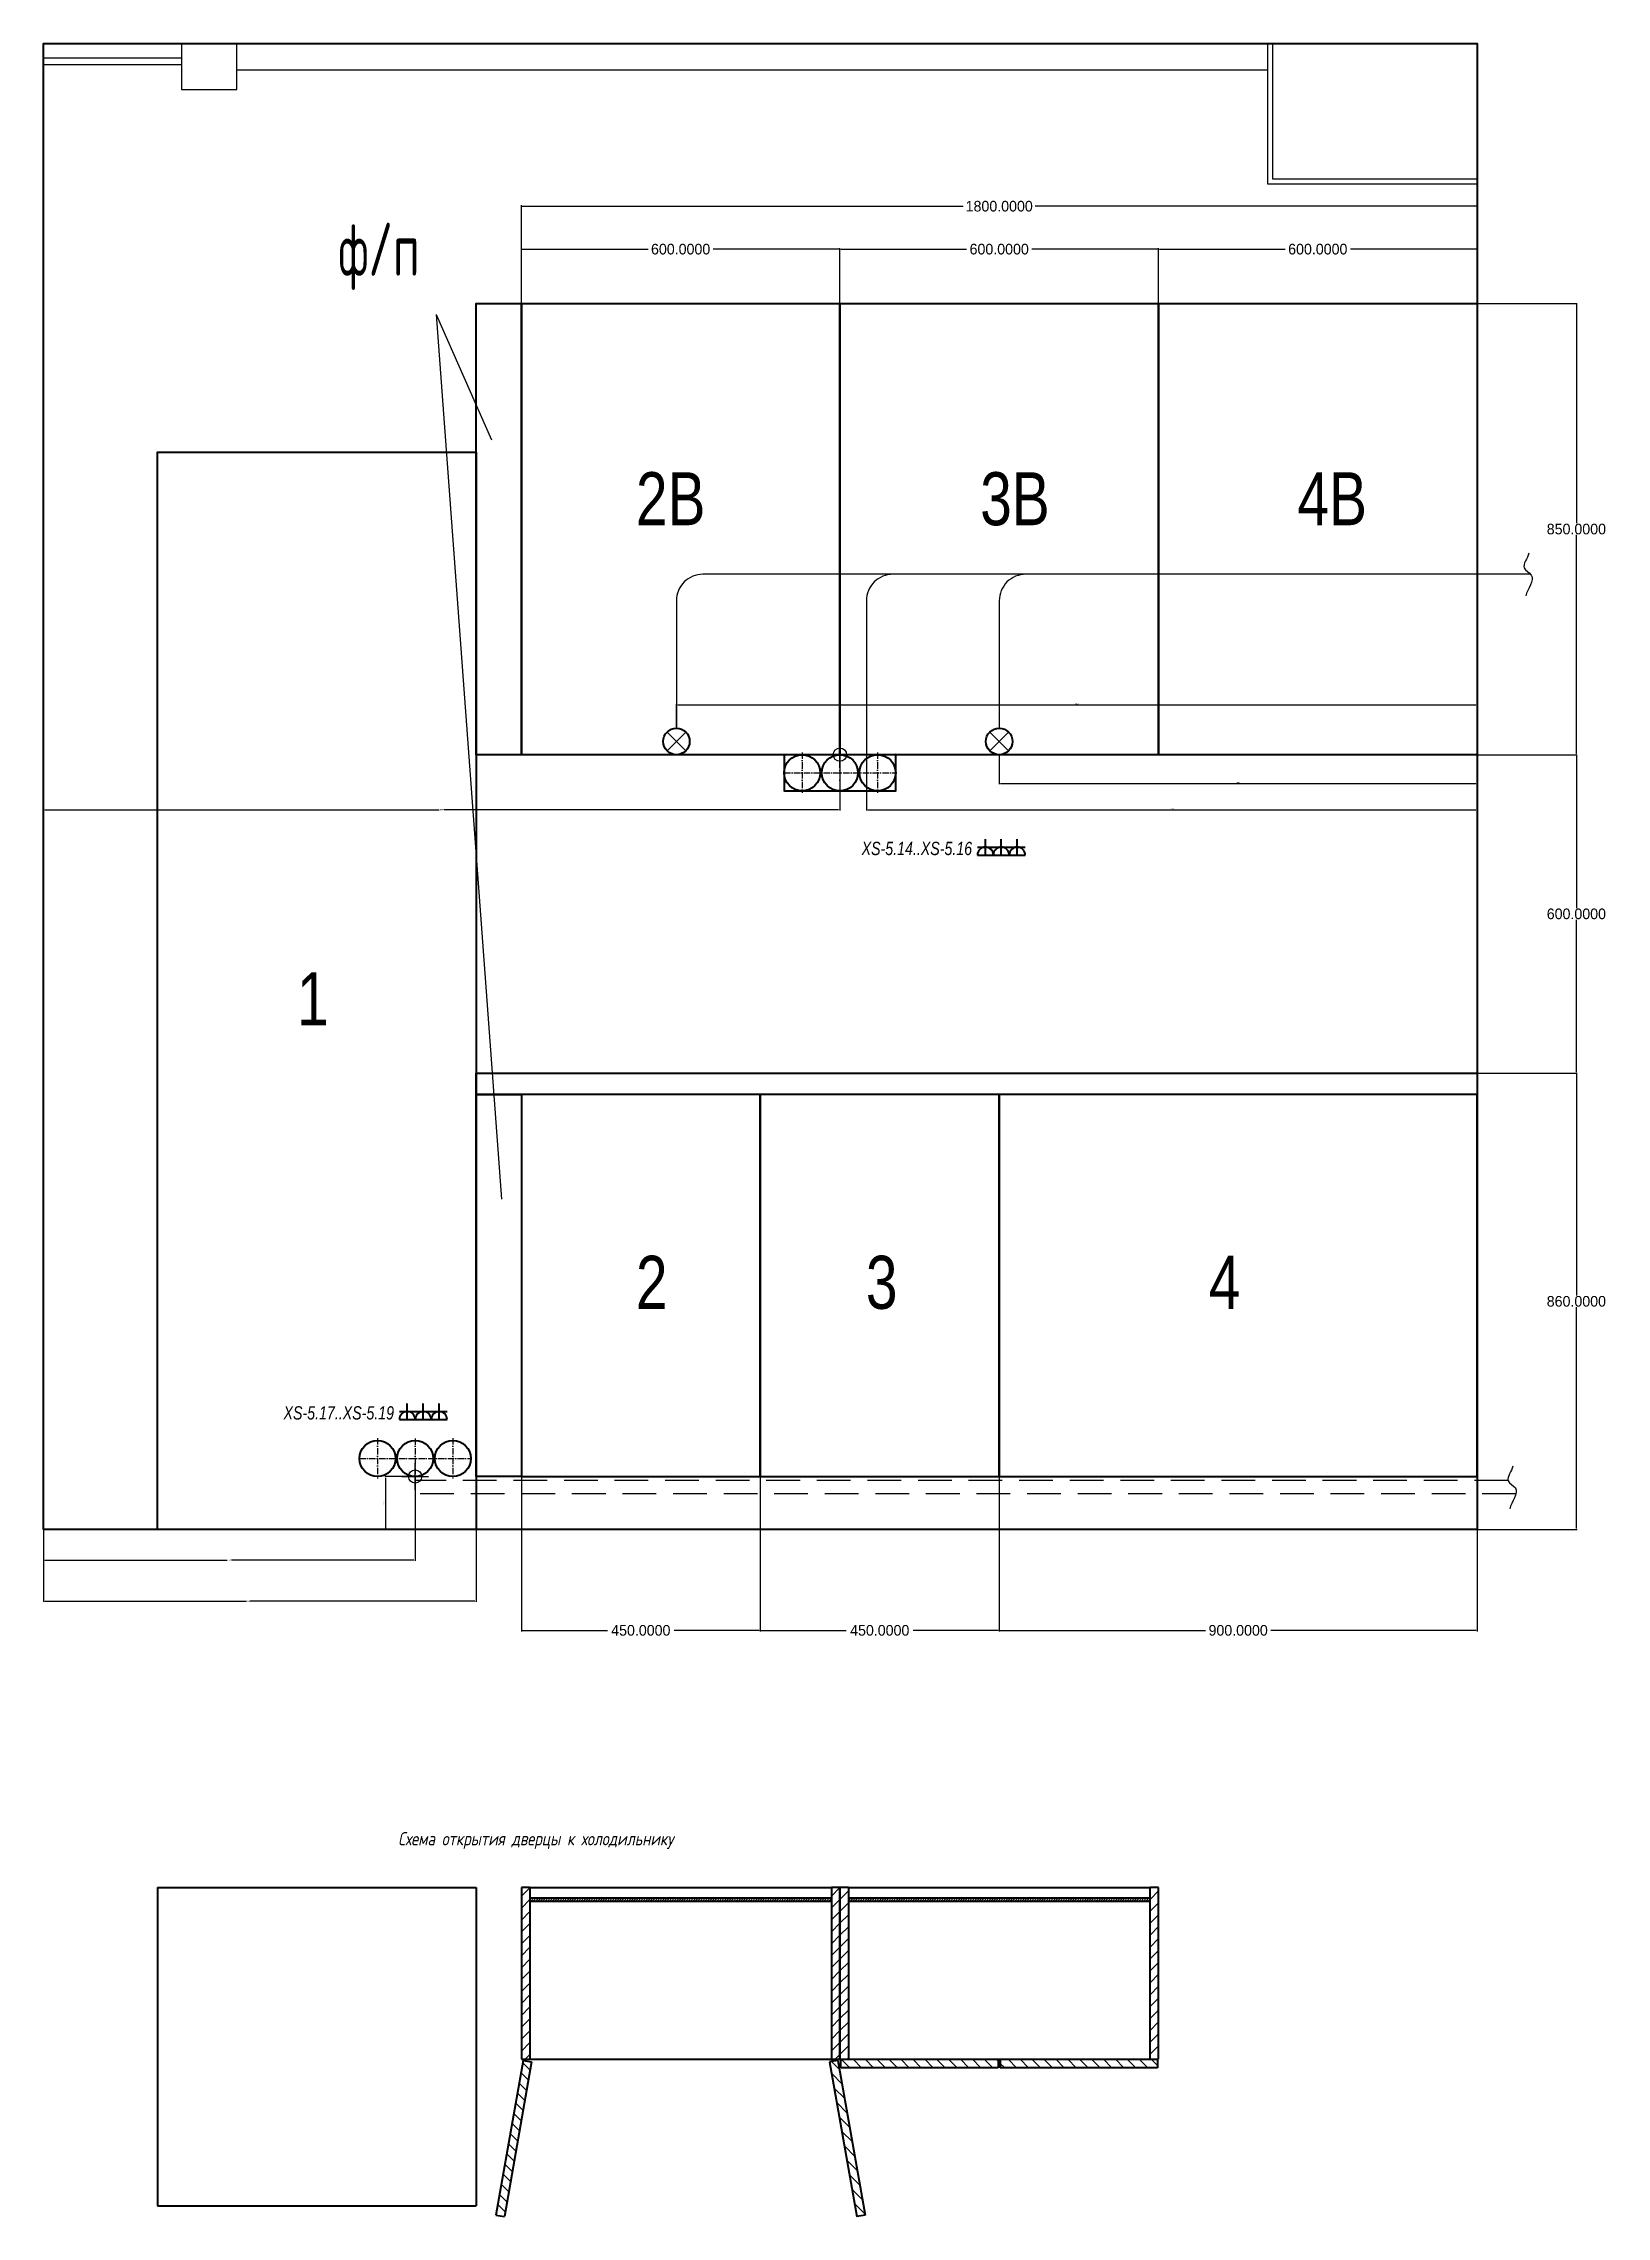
# Model space of a CAD drawing. Header units: millimetres. Extents: x 36689 to 81590, y -49198 to -25401.
# Drawn here: x 46963 to 49907, y -32633 to -28538 of the extents above; entities that cross this region are included whole.
import ezdxf
from ezdxf.enums import TextEntityAlignment as Align

# ---------------------------------------------------------------- set-up
doc = ezdxf.new("R2010")
doc.units = ezdxf.units.MM
doc.header["$PDMODE"] = 34
doc.header["$PDSIZE"] = 25
doc.linetypes.add('ACAD_ISO10W100', pattern=[18.5, 12, -3, 0.5, -3])
doc.linetypes.add('DASHED', pattern=[19.05, 12.7, -6.35])
for name, color, linetype in [('01 Черновое', 7, 'Continuous'), ('02 Розетки', 7, 'Continuous'), ('03 Потолок', 7, 'Continuous'), ('04 Освещение', 7, 'Continuous'), ('11 Привязка размеры', 7, 'Continuous')]:
    doc.layers.add(name, color=color, linetype=linetype)
doc.layers.add('04 Мебель', color=5, linetype='Continuous', true_color=0x0000ff)
doc.layers.add('100 noprint', color=1, linetype='Continuous', true_color=0xff0000, plot=False)
doc.styles.add('QCADDimTextStyle', font='txt')
doc.styles.add('textstyle33', font='FreeSerifItalic.ttf', dxfattribs={"width": 0.8})
doc.styles.add('textstyle34', font='FreeSerifItalic.ttf', dxfattribs={"width": 0.8})
doc.styles.add('textstyle80', font='', dxfattribs={"width": 0.8})
doc.styles.add('textstyle81', font='FreeMono.ttf', dxfattribs={"width": 0.8})
doc.styles.add('textstyle82', font='FreeMono.ttf', dxfattribs={"width": 0.8})
doc.styles.add('textstyle83', font='FreeMono.ttf', dxfattribs={"width": 0.8})
doc.styles.add('textstyle84', font='FreeMono.ttf', dxfattribs={"width": 0.8})
doc.styles.add('textstyle85', font='FreeMono.ttf', dxfattribs={"width": 0.8})
doc.styles.add('textstyle86', font='FreeMono.ttf', dxfattribs={"width": 0.8})
doc.styles.add('textstyle87', font='FreeMono.ttf', dxfattribs={"width": 0.8})
doc.styles.add('textstyle98', font='', dxfattribs={"width": 0.8})
doc.styles.get('textstyle80').set_extended_font_data('ISOCPEUR', italic=True)
doc.styles.get('textstyle98').set_extended_font_data('GOST type A')
doc.dimstyles.new('QCADDimStyle', dxfattribs={"dimtxt": 2.5, "dimasz": 2.5, "dimexe": 1.25, "dimexo": 0.625, "dimtad": 1, "dimtoh": 1, "dimdec": 4, "dimzin": 0, "dimdsep": 46, "dimtxsty": 'QCADDimTextStyle', "dimcen": 0.09, "dimadec": 0, "dimazin": 0, "dimtfac": 1, "dimtdec": 4, "dimtofl": 0, "dimtmove": 0, "dimatfit": 3, "dimfxl": 1, "dimtolj": 1, "dimtzin": 0, "dimarcsym": 0})
pattern_1 = [(45, (8e-14, 1244.363), (-11.22532, 11.22532), [])]
pattern_2 = [(45, (8e-14, 1244.363), (-2.24506403, 2.24506403), [])]
pattern_3 = [(135, (8e-14, 1244.363), (-11.22532, -11.22532), [])]

msp = doc.modelspace()

# ---------------------------------------------------------------- texts
at = {"insert": (47631.07331, -31908.3513), "char_height": 25, "width": 1261.0018769, "attachment_point": 1, "style": 'textstyle80'}
msp.add_mtext('Схема открытия дверцы к холодильнику', dxfattribs=at)
at = {"layer": '02 Розетки', "linetype": 'Continuous', "width": 0.8}
for s, style, p in [('XS-5.14..XS-5.16', 'textstyle33', (48712.06724, -30067.57582)), ('XS-5.17..XS-5.19', 'textstyle34', (47623.3443, -31130.9556))]:
    msp.add_text(s, height=25, dxfattribs=dict(at, style=style)).set_placement(p, align=Align.RIGHT)
at = {"layer": '04 Мебель', "lineweight": 40, "width": 0.8}
for s, style, p in [('ф/п', 'textstyle98', (47518.18223, -28976.03839)), ('2В', 'textstyle85', (48078.96891, -29446.13522)), ('3В', 'textstyle86', (48727.33105, -29446.13522)), ('4В', 'textstyle87', (49324.89984, -29446.13522)), ('1', 'textstyle83', (47440.62483, -30388.18484)), ('2', 'textstyle81', (48078.96891, -30922.48165)), ('3', 'textstyle82', (48512.03053, -30922.48165)), ('4', 'textstyle84', (49157.93209, -30922.48165))]:
    msp.add_text(s, height=100, dxfattribs=dict(at, style=style)).set_placement(p)

# ---------------------------------------------------------------- blocks, each defined once
blk = doc.blocks.new('розетка скрытая трехполюсная')
at = {"color": 0, "lineweight": -2}
for p, q in [((-1.5, 1.5), (1.5, 1.5)), ((-1.5, 0), (1.5, 0)), ((0, 0), (0, 3))]:
    blk.add_line(p, q, dxfattribs=at)
blk.add_arc((0, 0), 1.5, 0, 180, dxfattribs=at)
blk = doc.blocks.new('*D55')
at = {"layer": '11 Привязка размеры', "color": 0, "lineweight": -2}
for p, q in [((46963.1, -31239), (46963.1, -31397.5)), ((47663.1, -31239), (47663.1, -31397.5)), ((46965.6, -31396.3), (47309.3, -31396.3)), ((47660.6, -31396.3), (47317, -31396.3))]:
    blk.add_line(p, q, dxfattribs=at)
at = {"layer": '11 Привязка размеры', "color": 0}
for points in [[(46965.6, -31395.8), (46965.6, -31396.7), (46963.1, -31396.3)], [(47660.6, -31396.7), (47660.6, -31395.8), (47663.1, -31396.3)]]:
    blk.add_solid(points, dxfattribs=at)
at = {"layer": 'Defpoints', "color": 0}
for p in [(46963.1, -31238.4), (47663.1, -31238.4), (46963.1, -31396.3)]:
    blk.add_point(p, dxfattribs=at)
at = {"layer": '11 Привязка размеры', "color": 0, "insert": (47313.1, -31396.3), "char_height": 2.5, "attachment_point": 5, "style": 'QCADDimTextStyle'}
blk.add_mtext('700', dxfattribs=at)
blk = doc.blocks.new('*D56')
at = {"layer": '11 Привязка размеры', "color": 0, "lineweight": -2}
for p, q in [((46963.1, -28539), (46963.1, -29983.3)), ((48463.1, -29879), (48463.1, -29983.3)), ((46965.6, -29982.1), (47708.3, -29982.1)), ((48460.6, -29982.1), (47717.9, -29982.1))]:
    blk.add_line(p, q, dxfattribs=at)
at = {"layer": '11 Привязка размеры', "color": 0}
for points in [[(46965.6, -29981.7), (46965.6, -29982.5), (46963.1, -29982.1)], [(48460.6, -29982.5), (48460.6, -29981.7), (48463.1, -29982.1)]]:
    blk.add_solid(points, dxfattribs=at)
at = {"layer": 'Defpoints', "color": 0}
for p in [(46963.1, -28538.4), (48463.1, -29878.4), (46963.1, -29982.1)]:
    blk.add_point(p, dxfattribs=at)
at = {"layer": '11 Привязка размеры', "color": 0, "insert": (47713.1, -29982.1), "char_height": 2.5, "attachment_point": 5, "style": 'QCADDimTextStyle'}
blk.add_mtext('1500', dxfattribs=at)
blk = doc.blocks.new('*D75')
at = {"layer": '11 Привязка размеры', "color": 0, "lineweight": -2}
for p, q in [((49663.7, -29028.4), (49851.9, -29028.4)), ((49850.1, -29030.2), (49850.1, -29442.5)), ((49850.1, -29876.6), (49850.1, -29464.3)), ((49663.7, -29878.4), (49851.9, -29878.4))]:
    blk.add_line(p, q, dxfattribs=at)
at = {"layer": '11 Привязка размеры', "color": 0}
for points in [[(49850.4, -29030.2), (49849.8, -29030.2), (49850.1, -29028.4)], [(49849.8, -29876.6), (49850.4, -29876.6), (49850.1, -29878.4)]]:
    blk.add_solid(points, dxfattribs=at)
at = {"layer": 'Defpoints', "color": 0}
for p in [(49663.1, -29028.4), (49663.1, -29878.4), (49850.1, -29878.4)]:
    blk.add_point(p, dxfattribs=at)
at = {"layer": '11 Привязка размеры', "color": 0, "insert": (49850.1, -29453.4), "char_height": 20, "attachment_point": 5}
blk.add_mtext('\\A1;850.0000', dxfattribs=at)
blk = doc.blocks.new('*D76')
at = {"layer": '11 Привязка размеры', "color": 0, "lineweight": -2}
for p, q in [((49063.1, -29027.8), (49063.1, -28924.2)), ((49064.9, -28926), (49301.7, -28926)), ((49661.3, -28926), (49424.5, -28926)), ((49663.1, -29027.8), (49663.1, -28924.2))]:
    blk.add_line(p, q, dxfattribs=at)
at = {"layer": '11 Привязка размеры', "color": 0}
for points in [[(49064.9, -28925.7), (49064.9, -28926.3), (49063.1, -28926)], [(49661.3, -28926.3), (49661.3, -28925.7), (49663.1, -28926)]]:
    blk.add_solid(points, dxfattribs=at)
at = {"layer": 'Defpoints', "color": 0}
for p in [(49063.1, -28926), (49063.1, -29028.4), (49663.1, -29028.4)]:
    blk.add_point(p, dxfattribs=at)
at = {"layer": '11 Привязка размеры', "color": 0, "insert": (49363.1, -28926), "char_height": 20, "attachment_point": 5}
blk.add_mtext('\\A1;600.0000', dxfattribs=at)
blk = doc.blocks.new('*D77')
at = {"layer": '11 Привязка размеры', "color": 0, "lineweight": -2}
for p, q in [((48463.1, -29027.8), (48463.1, -28924.2)), ((48464.9, -28926), (48701.7, -28926)), ((49061.3, -28926), (48824.5, -28926)), ((49063.1, -29027.8), (49063.1, -28924.2))]:
    blk.add_line(p, q, dxfattribs=at)
at = {"layer": '11 Привязка размеры', "color": 0}
for points in [[(48464.9, -28925.7), (48464.9, -28926.3), (48463.1, -28926)], [(49061.3, -28926.3), (49061.3, -28925.7), (49063.1, -28926)]]:
    blk.add_solid(points, dxfattribs=at)
at = {"layer": 'Defpoints', "color": 0}
for p in [(48463.1, -28926), (48463.1, -29028.4), (49063.1, -29028.4)]:
    blk.add_point(p, dxfattribs=at)
at = {"layer": '11 Привязка размеры', "color": 0, "insert": (48763.1, -28926), "char_height": 20, "attachment_point": 5}
blk.add_mtext('\\A1;600.0000', dxfattribs=at)
blk = doc.blocks.new('*D78')
at = {"layer": '11 Привязка размеры', "color": 0, "lineweight": -2}
for p, q in [((47863.1, -29027.8), (47863.1, -28924.2)), ((47864.9, -28926), (48101.7, -28926)), ((48461.3, -28926), (48224.5, -28926)), ((48463.1, -29027.8), (48463.1, -28924.2))]:
    blk.add_line(p, q, dxfattribs=at)
at = {"layer": '11 Привязка размеры', "color": 0}
for points in [[(47864.9, -28925.7), (47864.9, -28926.3), (47863.1, -28926)], [(48461.3, -28926.3), (48461.3, -28925.7), (48463.1, -28926)]]:
    blk.add_solid(points, dxfattribs=at)
at = {"layer": 'Defpoints', "color": 0}
for p in [(48463.1, -28926), (47863.1, -29028.4), (48463.1, -29028.4)]:
    blk.add_point(p, dxfattribs=at)
at = {"layer": '11 Привязка размеры', "color": 0, "insert": (48163.1, -28926), "char_height": 20, "attachment_point": 5}
blk.add_mtext('\\A1;600.0000', dxfattribs=at)
blk = doc.blocks.new('*D79')
at = {"layer": '11 Привязка размеры', "color": 0, "lineweight": -2}
for p, q in [((47863.1, -29027.8), (47863.1, -28843.3)), ((47864.9, -28845.1), (48695.1, -28845.1)), ((49661.3, -28845.1), (48831.1, -28845.1)), ((49663.1, -29027.8), (49663.1, -28843.3))]:
    blk.add_line(p, q, dxfattribs=at)
at = {"layer": '11 Привязка размеры', "color": 0}
for points in [[(47864.9, -28844.8), (47864.9, -28845.4), (47863.1, -28845.1)], [(49661.3, -28845.4), (49661.3, -28844.8), (49663.1, -28845.1)]]:
    blk.add_solid(points, dxfattribs=at)
at = {"layer": 'Defpoints', "color": 0}
for p in [(49663.1, -28845.1), (47863.1, -29028.4), (49663.1, -29028.4)]:
    blk.add_point(p, dxfattribs=at)
at = {"layer": '11 Привязка размеры', "color": 0, "insert": (48763.1, -28845.1), "char_height": 20, "attachment_point": 5}
blk.add_mtext('\\A1;1800.0000', dxfattribs=at)
blk = doc.blocks.new('*D80')
at = {"layer": '11 Привязка размеры', "color": 0, "lineweight": -2}
for p, q in [((49663.7, -30478.4), (49851.9, -30478.4)), ((49850.1, -30480.2), (49850.1, -30897.5)), ((49850.1, -31336.6), (49850.1, -30919.3)), ((49663.7, -31338.4), (49851.9, -31338.4))]:
    blk.add_line(p, q, dxfattribs=at)
at = {"layer": '11 Привязка размеры', "color": 0}
for points in [[(49850.4, -30480.2), (49849.8, -30480.2), (49850.1, -30478.4)], [(49849.8, -31336.6), (49850.4, -31336.6), (49850.1, -31338.4)]]:
    blk.add_solid(points, dxfattribs=at)
at = {"layer": 'Defpoints', "color": 0}
for p in [(49663.1, -30478.4), (49850.1, -30478.4), (49663.1, -31338.4)]:
    blk.add_point(p, dxfattribs=at)
at = {"layer": '11 Привязка размеры', "color": 0, "insert": (49850.1, -30908.4), "char_height": 20, "attachment_point": 5}
blk.add_mtext('\\A1;860.0000', dxfattribs=at)
blk = doc.blocks.new('*D81')
at = {"layer": '11 Привязка размеры', "color": 0, "lineweight": -2}
for p, q in [((48763.1, -31239), (48763.1, -31530.1)), ((49663.1, -31239), (49663.1, -31530.1)), ((48764.9, -31528.3), (49151.8, -31528.3)), ((49661.3, -31528.3), (49274.4, -31528.3))]:
    blk.add_line(p, q, dxfattribs=at)
at = {"layer": '11 Привязка размеры', "color": 0}
for points in [[(48764.9, -31528), (48764.9, -31528.6), (48763.1, -31528.3)], [(49661.3, -31528.6), (49661.3, -31528), (49663.1, -31528.3)]]:
    blk.add_solid(points, dxfattribs=at)
at = {"layer": 'Defpoints', "color": 0}
for p in [(48763.1, -31238.4), (49663.1, -31238.4), (49663.1, -31528.3)]:
    blk.add_point(p, dxfattribs=at)
at = {"layer": '11 Привязка размеры', "color": 0, "insert": (49213.1, -31528.3), "char_height": 20, "attachment_point": 5}
blk.add_mtext('\\A1;900.0000', dxfattribs=at)
blk = doc.blocks.new('*D82')
at = {"layer": '11 Привязка размеры', "color": 0, "lineweight": -2}
for p, q in [((48313.1, -31239), (48313.1, -31530.1)), ((48763.1, -31239), (48763.1, -31530.1)), ((48314.9, -31528.3), (48475.1, -31528.3)), ((48761.3, -31528.3), (48601.2, -31528.3))]:
    blk.add_line(p, q, dxfattribs=at)
at = {"layer": '11 Привязка размеры', "color": 0}
for points in [[(48314.9, -31528), (48314.9, -31528.6), (48313.1, -31528.3)], [(48761.3, -31528.6), (48761.3, -31528), (48763.1, -31528.3)]]:
    blk.add_solid(points, dxfattribs=at)
at = {"layer": 'Defpoints', "color": 0}
for p in [(48313.1, -31238.4), (48763.1, -31238.4), (48763.1, -31528.3)]:
    blk.add_point(p, dxfattribs=at)
at = {"layer": '11 Привязка размеры', "color": 0, "insert": (48538.1, -31528.3), "char_height": 20, "attachment_point": 5}
blk.add_mtext('\\A1;450.0000', dxfattribs=at)
blk = doc.blocks.new('*D83')
at = {"layer": '11 Привязка размеры', "color": 0, "lineweight": -2}
for p, q in [((47863.1, -31239), (47863.1, -31530.1)), ((48313.1, -31239), (48313.1, -31530.1)), ((47864.9, -31528.3), (48025.1, -31528.3)), ((48311.3, -31528.3), (48151.2, -31528.3))]:
    blk.add_line(p, q, dxfattribs=at)
at = {"layer": '11 Привязка размеры', "color": 0}
for points in [[(47864.9, -31528), (47864.9, -31528.6), (47863.1, -31528.3)], [(48311.3, -31528.6), (48311.3, -31528), (48313.1, -31528.3)]]:
    blk.add_solid(points, dxfattribs=at)
at = {"layer": 'Defpoints', "color": 0}
for p in [(47863.1, -31238.4), (48313.1, -31238.4), (48313.1, -31528.3)]:
    blk.add_point(p, dxfattribs=at)
at = {"layer": '11 Привязка размеры', "color": 0, "insert": (48088.1, -31528.3), "char_height": 20, "attachment_point": 5}
blk.add_mtext('\\A1;450.0000', dxfattribs=at)
blk = doc.blocks.new('*D84')
at = {"layer": '11 Привязка размеры', "color": 0, "lineweight": -2}
for p, q in [((49663.7, -29878.4), (49851.9, -29878.4)), ((49850.1, -29880.2), (49850.1, -30167.5)), ((49850.1, -30476.6), (49850.1, -30189.3)), ((49663.7, -30478.4), (49851.9, -30478.4))]:
    blk.add_line(p, q, dxfattribs=at)
at = {"layer": '11 Привязка размеры', "color": 0}
for points in [[(49850.4, -29880.2), (49849.8, -29880.2), (49850.1, -29878.4)], [(49849.8, -30476.6), (49850.4, -30476.6), (49850.1, -30478.4)]]:
    blk.add_solid(points, dxfattribs=at)
at = {"layer": 'Defpoints', "color": 0}
for p in [(49663.1, -29878.4), (49850.1, -29878.4), (49663.1, -30478.4)]:
    blk.add_point(p, dxfattribs=at)
at = {"layer": '11 Привязка размеры', "color": 0, "insert": (49850.1, -30178.4), "char_height": 20, "attachment_point": 5}
blk.add_mtext('\\A1;600.0000', dxfattribs=at)
blk = doc.blocks.new('*D110')
at = {"layer": '11 Привязка размеры', "color": 0, "lineweight": -2}
for p, q in [((46963.1, -31339), (46963.1, -31474.7)), ((47778.1, -31339), (47778.1, -31474.7)), ((46965.6, -31473.5), (47344.8, -31473.5)), ((47775.6, -31473.5), (47352, -31473.5))]:
    blk.add_line(p, q, dxfattribs=at)
at = {"layer": '11 Привязка размеры', "color": 0}
for points in [[(46965.6, -31473), (46965.6, -31473.9), (46963.1, -31473.5)], [(47775.6, -31473.9), (47775.6, -31473), (47778.1, -31473.5)]]:
    blk.add_solid(points, dxfattribs=at)
at = {"layer": 'Defpoints', "color": 0}
for p in [(46963.1, -31338.4), (47778.1, -31338.4), (47778.1, -31473.5)]:
    blk.add_point(p, dxfattribs=at)
at = {"layer": '11 Привязка размеры', "color": 0, "insert": (47348.4, -31473.5), "char_height": 2.5, "attachment_point": 5, "style": 'QCADDimTextStyle'}
blk.add_mtext('815', dxfattribs=at)
blk = doc.blocks.new('*D113')
at = {"layer": '11 Привязка размеры', "color": 0, "lineweight": -2}
for p, q in [((47662.5, -31238.4), (47605.9, -31238.4)), ((47607.1, -31240.9), (47607.1, -31335.9)), ((47662.5, -31338.4), (47605.9, -31338.4))]:
    blk.add_line(p, q, dxfattribs=at)
at = {"layer": '11 Привязка размеры', "color": 0}
for points in [[(47607.6, -31240.9), (47606.7, -31240.9), (47607.1, -31238.4)], [(47606.7, -31335.9), (47607.6, -31335.9), (47607.1, -31338.4)]]:
    blk.add_solid(points, dxfattribs=at)
at = {"layer": 'Defpoints', "color": 0}
for p in [(47663.1, -31238.4), (47607.1, -31338.4), (47663.1, -31338.4)]:
    blk.add_point(p, dxfattribs=at)
at = {"layer": '11 Привязка размеры', "color": 0, "insert": (47605.3, -31288.4), "char_height": 2.5, "attachment_point": 5, "rotation": 90, "style": 'QCADDimTextStyle'}
blk.add_mtext('100', dxfattribs=at)
blk = doc.blocks.new('*D117')
at = {"layer": '11 Привязка размеры', "color": 0, "lineweight": -2}
for p, q in [((48763.1, -29879), (48763.1, -29934.1)), ((49663.1, -29879), (49663.1, -29934.1)), ((48765.6, -29932.8), (49660.6, -29932.8))]:
    blk.add_line(p, q, dxfattribs=at)
at = {"layer": '11 Привязка размеры', "color": 0}
for points in [[(48765.6, -29932.4), (48765.6, -29933.3), (48763.1, -29932.8)], [(49660.6, -29933.3), (49660.6, -29932.4), (49663.1, -29932.8)]]:
    blk.add_solid(points, dxfattribs=at)
at = {"layer": 'Defpoints', "color": 0}
for p in [(48763.1, -29878.4), (49663.1, -29878.4), (49663.1, -29932.8)]:
    blk.add_point(p, dxfattribs=at)
at = {"layer": '11 Привязка размеры', "color": 0, "insert": (49213.1, -29931), "char_height": 2.5, "attachment_point": 5, "style": 'QCADDimTextStyle'}
blk.add_mtext('900', dxfattribs=at)
blk = doc.blocks.new('*D118')
at = {"layer": '11 Привязка размеры', "color": 0, "lineweight": -2}
for p, q in [((48155.1, -29827.8), (48155.1, -29783.4)), ((48157.6, -29784.6), (49660.6, -29784.6)), ((49663.1, -29877.8), (49663.1, -29783.4))]:
    blk.add_line(p, q, dxfattribs=at)
at = {"layer": '11 Привязка размеры', "color": 0}
for points in [[(48157.6, -29784.2), (48157.6, -29785), (48155.1, -29784.6)], [(49660.6, -29785), (49660.6, -29784.2), (49663.1, -29784.6)]]:
    blk.add_solid(points, dxfattribs=at)
at = {"layer": 'Defpoints', "color": 0}
for p in [(49663.1, -29784.6), (48155.1, -29828.4), (49663.1, -29878.4)]:
    blk.add_point(p, dxfattribs=at)
at = {"layer": '11 Привязка размеры', "color": 0, "insert": (48909.1, -29782.7), "char_height": 2.5, "attachment_point": 5, "style": 'QCADDimTextStyle'}
blk.add_mtext('1508', dxfattribs=at)
blk = doc.blocks.new('*D119')
at = {"layer": '11 Привязка размеры', "color": 0, "lineweight": -2}
for p, q in [((48513.1, -29878.9), (48513.1, -29983.3)), ((49663.1, -29879), (49663.1, -29983.3)), ((48515.6, -29982.1), (49660.6, -29982.1))]:
    blk.add_line(p, q, dxfattribs=at)
at = {"layer": '11 Привязка размеры', "color": 0}
for points in [[(48515.6, -29981.7), (48515.6, -29982.5), (48513.1, -29982.1)], [(49660.6, -29982.5), (49660.6, -29981.7), (49663.1, -29982.1)]]:
    blk.add_solid(points, dxfattribs=at)
at = {"layer": 'Defpoints', "color": 0}
for p in [(48513.1, -29878.2), (49663.1, -29878.4), (49663.1, -29982.1)]:
    blk.add_point(p, dxfattribs=at)
at = {"layer": '11 Привязка размеры', "color": 0, "insert": (49088.1, -29980.2), "char_height": 2.5, "attachment_point": 5, "style": 'QCADDimTextStyle'}
blk.add_mtext('1150', dxfattribs=at)

# ---------------------------------------------------------------- dimensions: what is measured, and where the dimension line sits
at = {"layer": '11 Привязка размеры'}
for base, p1, p2, picture, middle in [((46963.11174, -29982.06822), (48463.11174, -29878.379), (46963.11174, -28538.379), '*D56', (47713.11174, -29982.06822)), ((46963.11174, -31396.26224), (47663.11174, -31238.379), (46963.11174, -31238.379), '*D55', (47313.11174, -31396.26224)), ((47778.11174, -31473.46416), (46963.11174, -31338.379), (47778.11174, -31338.379), '*D110', (47348.42752, -31473.46416))]:
    dim = msp.add_linear_dim(base=base, p1=p1, p2=p2, dimstyle='QCADDimStyle', override={"dimtxt": 2.5, "dimasz": 2.5, "dimexe": 1.25, "dimexo": 0.625, "dimgap": 0.625, "dimtad": 1, "dimtih": 0, "dimtoh": 0, "dimdec": 2, "dimzin": 8, "dimdsep": 44, "dimcen": 2.5, "dimclrd": 0, "dimclre": 0, "dimclrt": 0, "dimtdec": 2, "dimtofl": 1, "dimtmove": 2, "dimfxl": 1, "dimfxlon": 0, "dimtolj": 0, "dimtzin": 8}, dxfattribs=at)
    dim.commit()
    dim.dimension.update_dxf_attribs({"geometry": picture, "text_midpoint": middle, "dimtype": 160})
for base, p1, p2, override, picture, middle in [((49663.11174, -28845.10902), (47863.11174, -29028.379), (49663.11174, -29028.379), {"dimscale": 10, "dimtxt": 2, "dimasz": 0.18, "dimexe": 0.18, "dimexo": 0.0625, "dimgap": 0.09, "dimtad": 0, "dimtih": 1, "dimtmove": 2}, '*D79', (48763.11174, -28845.10902)), ((48463.11174, -28926.00158), (47863.11174, -29028.379), (48463.11174, -29028.379), {"dimscale": 10, "dimtxt": 2, "dimasz": 0.18, "dimexe": 0.18, "dimexo": 0.0625, "dimgap": 0.09, "dimtad": 0, "dimtih": 1, "dimtmove": 2}, '*D78', (48163.11174, -28926.00158)), ((48463.11174, -28926.00158), (49063.11174, -29028.379), (48463.11174, -29028.379), {"dimscale": 10, "dimtxt": 2, "dimasz": 0.18, "dimexe": 0.18, "dimexo": 0.0625, "dimgap": 0.09, "dimtad": 0, "dimtih": 1, "dimtmove": 2}, '*D77', (48763.11174, -28926.00158)), ((49063.11174, -28926.00158), (49663.11174, -29028.379), (49063.11174, -29028.379), {"dimscale": 10, "dimtxt": 2, "dimasz": 0.18, "dimexe": 0.18, "dimexo": 0.0625, "dimgap": 0.09, "dimtad": 0, "dimtih": 1, "dimtmove": 2}, '*D76', (49363.11174, -28926.00158)), ((49663.11174, -29784.61302), (48155.11174, -29828.379), (49663.11174, -29878.379), {"dimtxt": 2.5, "dimasz": 2.5, "dimexe": 1.25, "dimexo": 0.625, "dimgap": 0.625, "dimtad": 1, "dimtih": 0, "dimtoh": 0, "dimdec": 2, "dimzin": 8, "dimdsep": 44, "dimcen": 2.5, "dimclrd": 0, "dimclre": 0, "dimclrt": 0, "dimtdec": 2, "dimtofl": 1, "dimtmove": 2, "dimfxl": 1, "dimfxlon": 0, "dimtolj": 0, "dimtzin": 8}, '*D118', (48909.11174, -29782.73802)), ((49663.11174, -29982.06822), (48513.11174, -29878.23651), (49663.11174, -29878.379), {"dimtxt": 2.5, "dimasz": 2.5, "dimexe": 1.25, "dimexo": 0.625, "dimgap": 0.625, "dimtad": 1, "dimtih": 0, "dimtoh": 0, "dimdec": 2, "dimzin": 8, "dimdsep": 44, "dimcen": 2.5, "dimclrd": 0, "dimclre": 0, "dimclrt": 0, "dimtdec": 2, "dimtofl": 1, "dimtmove": 2, "dimfxl": 1, "dimfxlon": 0, "dimtolj": 0, "dimtzin": 8}, '*D119', (49088.11174, -29980.19322)), ((49663.11174, -29932.83557), (48763.11174, -29878.379), (49663.11174, -29878.379), {"dimtxt": 2.5, "dimasz": 2.5, "dimexe": 1.25, "dimexo": 0.625, "dimgap": 0.625, "dimtad": 1, "dimtih": 0, "dimtoh": 0, "dimdec": 2, "dimzin": 8, "dimdsep": 44, "dimcen": 2.5, "dimclrd": 0, "dimclre": 0, "dimclrt": 0, "dimtdec": 2, "dimtofl": 1, "dimtmove": 2, "dimfxl": 1, "dimfxlon": 0, "dimtolj": 0, "dimtzin": 8}, '*D117', (49213.11174, -29930.96057)), ((48313.11174, -31528.33123), (47863.11174, -31238.379), (48313.11174, -31238.379), {"dimscale": 10, "dimtxt": 2, "dimasz": 0.18, "dimexe": 0.18, "dimexo": 0.0625, "dimgap": 0.09, "dimtad": 0, "dimtih": 1, "dimtmove": 2}, '*D83', (48088.11174, -31528.33123)), ((48763.11174, -31528.33123), (48313.11174, -31238.379), (48763.11174, -31238.379), {"dimscale": 10, "dimtxt": 2, "dimasz": 0.18, "dimexe": 0.18, "dimexo": 0.0625, "dimgap": 0.09, "dimtad": 0, "dimtih": 1, "dimtmove": 2}, '*D82', (48538.11174, -31528.33123)), ((49663.11174, -31528.33123), (48763.11174, -31238.379), (49663.11174, -31238.379), {"dimscale": 10, "dimtxt": 2, "dimasz": 0.18, "dimexe": 0.18, "dimexo": 0.0625, "dimgap": 0.09, "dimtad": 0, "dimtih": 1, "dimtmove": 2}, '*D81', (49213.11174, -31528.33123))]:
    dim = msp.add_linear_dim(base=base, p1=p1, p2=p2, dimstyle='QCADDimStyle', override=override, dxfattribs=at)
    dim.commit()
    dim.dimension.update_dxf_attribs({"geometry": picture, "text_midpoint": middle})
for base, p1, p2, override, picture, middle in [((49850.09259, -29878.379), (49663.11174, -29028.379), (49663.11174, -29878.379), {"dimscale": 10, "dimtxt": 2, "dimasz": 0.18, "dimexe": 0.18, "dimexo": 0.0625, "dimgap": 0.09, "dimtad": 0, "dimtih": 1, "dimtmove": 2}, '*D75', (49850.09259, -29453.379)), ((49850.09259, -29878.379), (49663.11174, -30478.379), (49663.11174, -29878.379), {"dimscale": 10, "dimtxt": 2, "dimasz": 0.18, "dimexe": 0.18, "dimexo": 0.0625, "dimgap": 0.09, "dimtad": 0, "dimtih": 1, "dimtmove": 2}, '*D84', (49850.09259, -30178.379)), ((49850.09259, -30478.379), (49663.11174, -31338.379), (49663.11174, -30478.379), {"dimscale": 10, "dimtxt": 2, "dimasz": 0.18, "dimexe": 0.18, "dimexo": 0.0625, "dimgap": 0.09, "dimtad": 0, "dimtih": 1, "dimtmove": 2}, '*D80', (49850.09259, -30908.379)), ((47607.14838, -31338.379), (47663.11174, -31238.379), (47663.11174, -31338.379), {"dimtxt": 2.5, "dimasz": 2.5, "dimexe": 1.25, "dimexo": 0.625, "dimgap": 0.625, "dimtad": 1, "dimtih": 0, "dimtoh": 0, "dimdec": 2, "dimzin": 8, "dimdsep": 44, "dimcen": 2.5, "dimclrd": 0, "dimclre": 0, "dimclrt": 0, "dimtdec": 2, "dimtofl": 1, "dimtmove": 2, "dimfxl": 1, "dimfxlon": 0, "dimtolj": 0, "dimtzin": 8}, '*D113', (47605.27338, -31288.379))]:
    dim = msp.add_linear_dim(base=base, p1=p1, p2=p2, angle=90, dimstyle='QCADDimStyle', override=override, dxfattribs=at)
    dim.commit()
    dim.dimension.update_dxf_attribs({"geometry": picture, "text_midpoint": middle})

# ---------------------------------------------------------------- hatches: boundary and pattern name
at = {"layer": '04 Мебель', "lineweight": 5}
h = msp.add_hatch(dxfattribs=at)
h.set_pattern_fill('ANSI31', color=256, scale=5, style=0, pattern_type=0)
h.set_pattern_definition(pattern_1)
h.paths.add_polyline_path([(47879.11174, -32012.39971), (47863.11174, -32012.39971), (47863.11174, -32336.39971), (47879.11174, -32336.39971)], flags=0)
h.paths.add_polyline_path([(48463.11174, -32012.39971), (48447.11174, -32012.39971), (48447.11174, -32336.39971), (48463.11174, -32336.39971)], flags=0)
h = msp.add_hatch(dxfattribs=at)
h.set_pattern_fill('ANSI31', color=256, scale=5, style=0, pattern_type=0)
h.set_pattern_definition(pattern_1)
h.paths.add_polyline_path([(48479.11174, -32012.39971), (48463.11174, -32012.39971), (48463.11174, -32336.39971), (48479.11174, -32336.39971)], flags=0)
h.paths.add_polyline_path([(49063.11174, -32012.39971), (49047.11174, -32012.39971), (49047.11174, -32336.39971), (49061.11174, -32336.39971), (49063.11174, -32336.39971)], flags=0)
h = msp.add_hatch(dxfattribs=at)
h.set_pattern_fill('ANSI31', color=256, style=0, pattern_type=0)
h.set_pattern_definition(pattern_2)
h.paths.add_polyline_path([(48447.11174, -32032.39971), (47879.11174, -32032.39971), (47879.11174, -32038.39971), (48447.11174, -32038.39971)], flags=0)
h = msp.add_hatch(dxfattribs=at)
h.set_pattern_fill('ANSI31', color=256, style=0, pattern_type=0)
h.set_pattern_definition(pattern_2)
h.paths.add_polyline_path([(49047.11174, -32032.39971), (48479.11174, -32032.39971), (48479.11174, -32038.39971), (49047.11174, -32038.39971)], flags=0)
h = msp.add_hatch(dxfattribs=at)
h.set_pattern_fill('ANSI31', color=256, scale=5, angle=90, style=0, pattern_type=0)
h.set_pattern_definition(pattern_3)
h.paths.add_polyline_path([(47882.52137, -32341.14769), (47866.76444, -32338.36932), (47815.36458, -32629.87242), (47831.12151, -32632.65079)], flags=0)
h.paths.add_polyline_path([(48459.45904, -32338.36932), (48443.70211, -32341.14769), (48495.10197, -32632.65079), (48510.8589, -32629.87242)], flags=0)
h = msp.add_hatch(dxfattribs=at)
h.set_pattern_fill('ANSI31', color=256, scale=5, angle=90, style=0, pattern_type=0)
h.set_pattern_definition(pattern_3)
h.paths.add_polyline_path([(48761.11174, -32336.39971), (48465.11174, -32336.39971), (48465.11174, -32352.39971), (48761.11174, -32352.39971)], flags=0)
h.paths.add_polyline_path([(49061.11174, -32336.39971), (48765.11174, -32336.39971), (48765.11174, -32352.39971), (49061.11174, -32352.39971)], flags=0)

# ---------------------------------------------------------------- linework, layer by layer
at = {"layer": '01 Черновое', "lineweight": 40}
msp.add_lwpolyline([(46963.11174, -31338.379), (46963.11174, -28538.379), (49663.11174, -28538.379), (49663.11174, -31338.379)], close=True, dxfattribs=at)
at = {"layer": '02 Розетки', "ltscale": 5}
msp.add_line((49763.89723, -29538.379), (48205.11174, -29538.379), dxfattribs=at)
at = {"layer": '02 Розетки', "linetype": 'DASHED', "ltscale": 5}
for p, q in [((49721.48067, -31245.879), (47663.11174, -31245.879)), ((49736.44257, -31270.879), (47663.11174, -31270.879))]:
    msp.add_line(p, q, dxfattribs=at)
at = {"layer": '02 Розетки', "ltscale": 5, "flags": 128}
for points in [[(48205.11174, -29538.379, 0.4142135624), (48155.11174, -29588.379), (48155.11174, -29828.379)], [(48563.11174, -29538.379, 0.4142135624), (48513.11174, -29588.379), (48513.11174, -29878.379)], [(48813.11174, -29538.379, 0.4142135624), (48763.11174, -29588.379), (48763.11174, -29828.379)]]:
    msp.add_lwpolyline(points, format="xyb", dxfattribs=at)
at = {"layer": '02 Розетки', "color": 1, "lineweight": 40, "true_color": 0xff0000}
for centre in [(48392.11174, -29912.379), (48463.11174, -29912.379), (48534.11174, -29912.379), (47592.11174, -31204.379), (47663.11174, -31204.379), (47734.11174, -31204.379)]:
    msp.add_circle(centre, 34, dxfattribs=at)
at = {"layer": '03 Потолок', "color": 1, "lineweight": -2, "true_color": 0xff0000}
for p, q in [((46963.11174, -28565.379), (47223.11174, -28565.379)), ((46963.11174, -28577.879), (47223.11174, -28577.879)), ((47327.11174, -28588.379), (49268.11174, -28588.379))]:
    msp.add_line(p, q, dxfattribs=at)
at = {"layer": '03 Потолок', "color": 1, "ltscale": 10, "true_color": 0xff0000}
for p, q in [((47223.11174, -28538.379), (47223.11174, -28625.379)), ((47327.11174, -28625.379), (47327.11174, -28538.379)), ((47223.11174, -28625.379), (47327.11174, -28625.379))]:
    msp.add_line(p, q, dxfattribs=at)
at = {"layer": '03 Потолок', "color": 1, "lineweight": -2, "true_color": 0xff0000, "flags": 128}
msp.add_lwpolyline([(49268.11174, -28538.379), (49268.11174, -28802.879), (49663.11174, -28802.879)], dxfattribs=at)
at = {"layer": '03 Потолок', "color": 1, "lineweight": -2, "true_color": 0xff0000}
msp.add_lwpolyline([(49277.61174, -28538.379), (49277.61174, -28793.379), (49663.11174, -28793.379)], dxfattribs=at)
at = {"layer": '04 Мебель'}
for q in [(47806.662, -29285.31343), (47825.46784, -30715.96342)]:
    msp.add_line((47702.61473, -29049.098), q, dxfattribs=at)
at = {"layer": '04 Мебель', "lineweight": 40}
for p, q in [((47178.11174, -32012.39971), (47178.11174, -32612.39971)), ((47178.11174, -32012.39971), (47778.11174, -32012.39971)), ((47778.11174, -32012.39971), (47778.11174, -32612.39971)), ((47863.11174, -32012.39971), (47863.11174, -32336.39971)), ((47879.11174, -32012.39971), (47863.11174, -32012.39971)), ((47879.11174, -32012.39971), (47879.11174, -32336.39971)), ((47879.11174, -32012.39971), (48447.11174, -32012.39971)), ((48463.11174, -32012.39971), (48447.11174, -32012.39971)), ((48447.11174, -32012.39971), (48447.11174, -32336.39971)), ((48463.11174, -32012.39971), (48463.11174, -32336.39971)), ((48463.11174, -32336.39971), (48463.11174, -32012.39971)), ((48479.11174, -32012.39971), (48463.11174, -32012.39971)), ((48479.11174, -32012.39971), (48479.11174, -32336.39971)), ((48479.11174, -32012.39971), (49047.11174, -32012.39971)), ((49063.11174, -32012.39971), (49047.11174, -32012.39971)), ((49047.11174, -32336.39971), (49047.11174, -32012.39971)), ((49063.11174, -32336.39971), (49063.11174, -32012.39971)), ((47879.11174, -32032.39971), (48447.11174, -32032.39971)), ((47879.11174, -32038.39971), (48447.11174, -32038.39971)), ((48479.11174, -32032.39971), (49047.11174, -32032.39971)), ((48479.11174, -32038.39971), (49047.11174, -32038.39971)), ((47866.76444, -32338.36932), (47815.36458, -32629.87242)), ((47882.52137, -32341.14769), (47831.12151, -32632.65079)), ((47863.11174, -32336.39971), (47879.11174, -32336.39971)), ((47866.76444, -32338.36932), (47882.52137, -32341.14769)), ((47879.11174, -32336.39971), (48447.11174, -32336.39971)), ((48459.45904, -32338.36932), (48443.70211, -32341.14769)), ((48443.70211, -32341.14769), (48495.10197, -32632.65079)), ((48447.11174, -32336.39971), (48463.11174, -32336.39971)), ((48459.45904, -32338.36932), (48510.8589, -32629.87242)), ((48463.11174, -32336.39971), (48479.11174, -32336.39971)), ((48465.11174, -32336.39971), (48761.11174, -32336.39971)), ((48465.11174, -32352.39971), (48465.11174, -32336.39971)), ((48479.11174, -32336.39971), (49047.11174, -32336.39971)), ((48761.11174, -32336.39971), (48761.11174, -32352.39971)), ((48765.11174, -32336.39971), (48765.11174, -32352.39971)), ((48765.11174, -32336.39971), (49063.11174, -32336.39971)), ((49047.11174, -32336.39971), (49061.11174, -32336.39971)), ((49061.11174, -32336.39971), (49061.11174, -32352.39971)), ((48761.11174, -32352.39971), (48465.11174, -32352.39971)), ((49061.11174, -32352.39971), (48765.11174, -32352.39971)), ((47178.11174, -32612.39971), (47778.11174, -32612.39971)), ((47815.36458, -32629.87242), (47831.12151, -32632.65079)), ((48510.8589, -32629.87242), (48495.10197, -32632.65079))]:
    msp.add_line(p, q, dxfattribs=at)
at = {"layer": '04 Мебель', "lineweight": 40, "flags": 128}
for points in [[(47863.11174, -29028.379), (47863.11174, -29878.379), (47778.11174, -29878.379), (47778.11174, -29028.379)], [(47863.11174, -29878.379), (47863.11174, -29028.379), (48463.11174, -29028.379), (48463.11174, -29878.379)], [(48463.11174, -29878.379), (48463.11174, -29028.379), (49063.11174, -29028.379), (49063.11174, -29878.379)], [(49063.11174, -29878.379), (49063.11174, -29028.379), (49663.11174, -29028.379), (49663.11174, -29878.379)], [(47178.11174, -31338.379), (47178.11174, -29308.379), (47778.11174, -29308.379), (47778.11174, -31338.379)], [(47863.11174, -30518.379), (47863.11174, -31238.379), (47778.11174, -31238.379), (47778.11174, -30518.379)]]:
    msp.add_lwpolyline(points, close=True, dxfattribs=at)
at = {"layer": '04 Мебель', "lineweight": 40}
for points in [[(49663.11174, -30518.379), (47778.11174, -30518.379), (47778.11174, -30478.379), (49663.11174, -30478.379)], [(48313.11174, -30518.379), (47863.11174, -30518.379), (47863.11174, -31238.379), (48313.11174, -31238.379)], [(48763.11174, -30518.379), (48313.11174, -30518.379), (48313.11174, -31238.379), (48763.11174, -31238.379)], [(49663.11174, -30518.379), (48763.11174, -30518.379), (48763.11174, -31238.379), (49663.11174, -31238.379)]]:
    msp.add_lwpolyline(points, close=True, dxfattribs=at)
at = {"layer": '04 Освещение', "color": 3, "true_color": 0x00ff00}
for p, q in [((48172.78941, -29871.05667), (48137.43407, -29835.70133)), ((48137.43407, -29871.05667), (48172.78941, -29835.70133)), ((48780.78941, -29871.05667), (48745.43407, -29835.70133)), ((48745.43407, -29871.05667), (48780.78941, -29835.70133))]:
    msp.add_line(p, q, dxfattribs=at)
at = {"layer": '04 Освещение', "color": 3, "lineweight": 40, "true_color": 0x00ff00}
for centre in [(48155.11174, -29853.379), (48763.11174, -29853.379)]:
    msp.add_circle(centre, 25, dxfattribs=at)
at = {"layer": '100 noprint', "color": 2, "lineweight": -2, "true_color": 0xffff00}
msp.add_line((49663.11174, -30518.379), (49663.11174, -30478.379), dxfattribs=at)
at = {"layer": '11 Привязка размеры', "linetype": 'ACAD_ISO10W100'}
for p, q in [((48392.11174, -29874.28229), (48392.11174, -29950.08962)), ((48463.11174, -29874.47533), (48463.11174, -29950.28267)), ((48534.11174, -29874.28229), (48534.11174, -29950.08962)), ((48358.11174, -29912.379), (48568.11174, -29912.379)), ((47592.11174, -31166.28229), (47592.11174, -31242.08962)), ((47663.11174, -31166.47533), (47663.11174, -31242.28267)), ((47734.11174, -31166.28229), (47734.11174, -31242.08962)), ((47558.11174, -31204.379), (47768.11174, -31204.379))]:
    msp.add_line(p, q, dxfattribs=at)
at = {"layer": '11 Привязка размеры', "lineweight": 40, "flags": 128}
msp.add_lwpolyline([(48358.11174, -29878.379), (48358.11174, -29946.18595), (48568.11174, -29946.18595), (48568.11174, -29878.18595)], close=True, dxfattribs=at)
at = {"layer": '11 Привязка размеры', "start_tangent": (-0.1586780954, -0.9873303713), "end_tangent": (-0.2131670752, -0.9770157614)}
for points in [[(49760.40532, -29498.79463), (49751.78116, -29526.58358), (49765.19651, -29539.99894), (49754.65588, -29579.28676)], [(49730.37086, -31218.79463), (49721.7467, -31246.58358), (49735.16206, -31259.99894), (49724.62142, -31299.28676)]]:
    msp.add_spline(points, degree=3, dxfattribs=at)
at = {"layer": '11 Привязка размеры', "lineweight": -2}
for p in [(48463.11174, -29878.379), (47663.11174, -31238.379)]:
    msp.add_point(p, dxfattribs=at)

# ---------------------------------------------------------------- block references
at = {"layer": '02 Розетки', "color": 1, "lineweight": 40, "true_color": 0xff0000, "xscale": 10, "yscale": 10, "zscale": 10}
for p in [(48737.06724, -30067.57582), (48767.06724, -30067.57582), (48797.06724, -30067.57582), (47648.3443, -31130.9556), (47678.3443, -31130.9556), (47708.3443, -31130.9556)]:
    msp.add_blockref('розетка скрытая трехполюсная', p, dxfattribs=at)

msp.set_redraw_order([(e.dxf.handle, doc.entitydb.next_handle()) for e in msp.query("TEXT MTEXT ATTDEF DIMENSION ARC_DIMENSION")])  # texts and dimensions are drawn at this point

doc.saveas('drawing.dxf')
